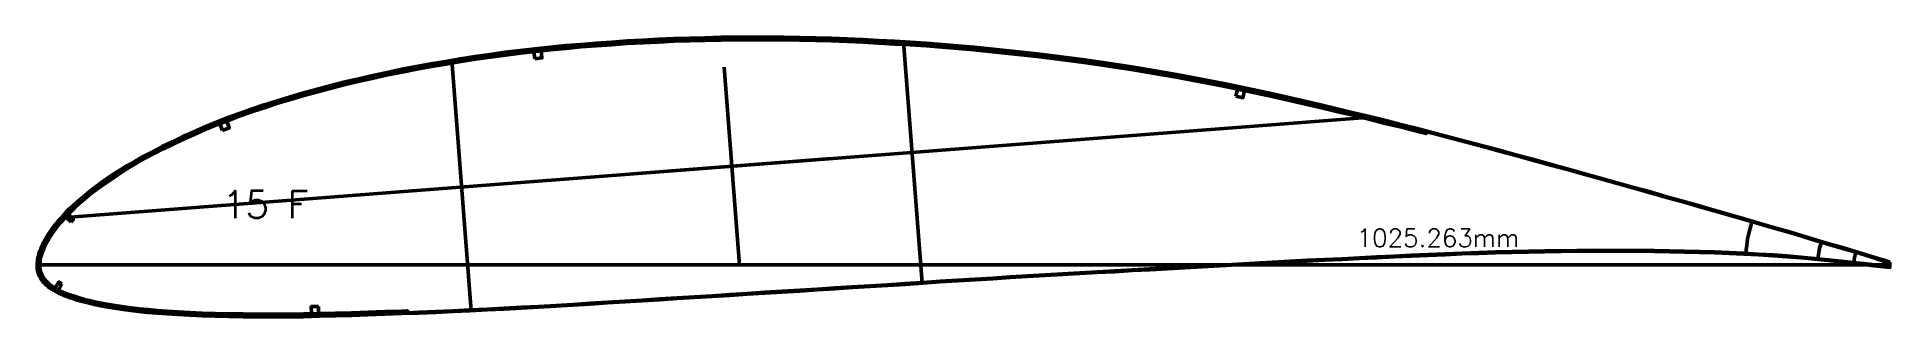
# Model space of a CAD drawing. Header units: metres. Extents: x -405 to 675, y -15418 to 133.
# Drawn here: x -384 to 641, y -2829 to -2674 of the extents above; entities that cross this region are included whole.
import ezdxf
from ezdxf.enums import TextEntityAlignment as Align

# ---------------------------------------------------------------- set-up
doc = ezdxf.new("R2010")
doc.units = ezdxf.units.M
for name, color, linetype, lineweight in [('FoilLayer', 7, 'Continuous', 50), ('RefFoilLayer', 7, 'Continuous', 50), ('StringerLayer', 7, 'Continuous', 50), ('SubLayer', 7, 'Continuous', 50), ('TextLayer', 7, 'Continuous', 50)]:
    doc.layers.add(name, color=color, linetype=linetype, lineweight=lineweight)
doc.styles.add('MSゴシック', font='romans')

msp = doc.modelspace()

# ---------------------------------------------------------------- texts
at = {"layer": 'TextLayer', "style": 'MSゴシック'}
msp.add_text('15 F', height=15, dxfattribs=at).set_placement((-281.9, -2774.1))
msp.add_text('1025.263mm', height=10, dxfattribs=at).set_placement((435.7, -2793.1), align=Align.BOTTOM_RIGHT)

# ---------------------------------------------------------------- linework, layer by layer
at = {"layer": 'FoilLayer'}
msp.add_lwpolyline([(640.7, -2798.9), (637.5, -2797.9), (632.5, -2796.4), (627, -2794.7), (621.1, -2792.9), (614.6, -2791), (607.6, -2788.9), (600.2, -2786.7), (592.5, -2784.4), (584.5, -2782), (576.5, -2779.7), (568.4, -2777.4), (560.1, -2775), (551.8, -2772.5), (543.4, -2770.1), (534.8, -2767.7), (526.1, -2765.2), (517.2, -2762.7), (508.1, -2760.2), (499, -2757.6), (489.8, -2755), (480.6, -2752.4), (471.3, -2749.9), (462.1, -2747.3), (452.9, -2744.8), (443.6, -2742.2), (434.4, -2739.7), (425.3, -2737.2), (416.1, -2734.7), (407, -2732.3), (397.9, -2729.9), (388.9, -2727.5), (384.4, -2726.4), (384.1, -2727.4), (379.5, -2726.2), (370.5, -2723.9), (361.5, -2721.7), (352.5, -2719.4), (343.5, -2717.2), (334.5, -2715.1), (325.5, -2713), (316.6, -2710.9), (307.8, -2708.8), (299, -2706.9), (290.3, -2705), (281.6, -2703.1), (272.9, -2701.4), (264.2, -2699.6), (255.5, -2698), (246.9, -2696.4), (238.3, -2694.9), (229.6, -2693.4), (221, -2692), (212.3, -2690.6), (203.7, -2689.4), (195, -2688.1), (186.3, -2687), (177.6, -2685.8), (168.9, -2684.8), (160.1, -2683.8), (151.4, -2682.8), (142.6, -2682), (133.8, -2681.1), (125, -2680.3), (116.2, -2679.6), (107.5, -2678.9), (98.7, -2678.3), (89.9, -2677.8), (81.2, -2677.3), (72.4, -2676.8), (63.7, -2676.4), (55, -2676.1), (46.2, -2675.9), (37.5, -2675.7), (28.8, -2675.5), (20.1, -2675.5), (11.4, -2675.5), (2.7, -2675.5), (-6, -2675.6), (-14.7, -2675.8), (-23.3, -2676), (-32, -2676.3), (-40.6, -2676.7), (-49.3, -2677.1), (-57.9, -2677.6), (-66.5, -2678.2), (-75, -2678.8), (-83.5, -2679.4), (-91.9, -2680.2), (-100.3, -2681), (-108.6, -2681.9), (-116.9, -2682.9), (-125.2, -2683.9), (-133.5, -2685), (-141.8, -2686.2), (-150, -2687.5), (-158.2, -2688.9), (-166.3, -2690.3), (-174.4, -2691.8), (-182.4, -2693.3), (-190.4, -2694.9), (-198.3, -2696.7), (-206.1, -2698.4), (-213.8, -2700.3), (-221.5, -2702.2), (-229.1, -2704.3), (-236.7, -2706.3), (-244, -2708.5), (-251.3, -2710.6), (-258.3, -2712.9), (-265.3, -2715.2), (-272, -2717.6), (-278.6, -2720.1), (-285.1, -2722.6), (-291.4, -2725.2), (-297.5, -2727.8), (-303.4, -2730.5), (-309.1, -2733.2), (-314.6, -2735.9), (-319.8, -2738.6), (-324.8, -2741.2), (-329.4, -2743.8), (-333.8, -2746.4), (-337.9, -2748.9), (-341.7, -2751.4), (-345.2, -2753.8), (-348.5, -2756.1), (-351.5, -2758.3), (-354.3, -2760.4), (-356.9, -2762.5), (-359.3, -2764.5), (-361.5, -2766.4), (-363.6, -2768.3), (-365.4, -2770.1), (-367.2, -2771.9), (-368.8, -2773.6), (-370.3, -2775.2), (-371.6, -2776.8), (-372.9, -2778.4), (-374.1, -2779.9), (-375.1, -2781.3), (-376.1, -2782.7), (-377, -2784.1), (-377.9, -2785.4), (-378.6, -2786.7), (-379.3, -2788), (-380, -2789.2), (-380.5, -2790.4), (-381, -2791.6), (-381.5, -2792.8), (-381.9, -2793.9), (-382.2, -2794.9), (-382.5, -2796), (-382.7, -2797.1), (-382.8, -2798.1), (-382.9, -2799.1), (-383, -2800.1), (-383, -2801), (-382.9, -2801.9), (-382.7, -2802.8), (-382.5, -2803.7), (-382.2, -2804.7), (-381.8, -2805.6), (-381.3, -2806.5), (-380.8, -2807.4), (-380.1, -2808.2), (-379.4, -2809.1), (-378.6, -2809.9), (-377.7, -2810.7), (-376.7, -2811.5), (-375.6, -2812.2), (-374.5, -2812.9), (-373.2, -2813.6), (-371.9, -2814.3), (-370.5, -2814.9), (-369, -2815.6), (-367.4, -2816.2), (-365.6, -2816.8), (-363.8, -2817.4), (-361.8, -2818), (-359.8, -2818.7), (-357.6, -2819.3), (-355.2, -2819.8), (-352.6, -2820.4), (-349.9, -2821), (-346.9, -2821.6), (-343.7, -2822.1), (-340.2, -2822.7), (-336.5, -2823.3), (-332.4, -2823.8), (-328, -2824.3), (-323.2, -2824.8), (-318.1, -2825.2), (-312.4, -2825.6), (-306.4, -2826), (-300, -2826.4), (-293.2, -2826.7), (-285.9, -2826.9), (-278.3, -2827.1), (-270.4, -2827.2), (-262.3, -2827.3), (-254, -2827.3), (-245.6, -2827.3), (-237, -2827.2), (-228.3, -2827), (-219.4, -2826.8), (-210.4, -2826.5), (-201.2, -2826.2), (-192, -2825.9), (-182.6, -2825.6), (-179.5, -2825.4), (-179.4, -2826.5), (-173.2, -2826.2), (-163.8, -2825.8), (-154.4, -2825.4), (-145, -2825), (-135.5, -2824.5), (-126, -2824), (-116.5, -2823.5), (-107, -2823), (-97.5, -2822.5), (-88, -2821.9), (-78.5, -2821.3), (-68.9, -2820.7), (-59.3, -2820.1), (-49.6, -2819.5), (-40, -2818.9), (-30.3, -2818.3), (-20.6, -2817.7), (-10.9, -2817.1), (-1.2, -2816.4), (8.5, -2815.8), (18.2, -2815.2), (27.9, -2814.6), (37.6, -2814), (47.3, -2813.4), (57, -2812.8), (66.7, -2812.2), (76.4, -2811.6), (86.1, -2811), (95.8, -2810.3), (105.5, -2809.7), (115.2, -2809.1), (124.9, -2808.5), (134.6, -2807.9), (144.3, -2807.3), (154, -2806.7), (163.6, -2806.1), (173.3, -2805.5), (182.9, -2804.9), (192.6, -2804.4), (202.2, -2803.8), (211.9, -2803.3), (221.6, -2802.8), (231.2, -2802.2), (240.9, -2801.7), (250.6, -2801.2), (260.3, -2800.6), (270, -2800.1), (279.7, -2799.6), (289.4, -2799.1), (299, -2798.6), (308.7, -2798), (318.3, -2797.5), (327.9, -2797), (337.5, -2796.6), (347.2, -2796.1), (356.8, -2795.6), (366.3, -2795.2), (375.8, -2794.7), (385.3, -2794.3), (394.7, -2793.9), (404, -2793.6), (413.3, -2793.2), (422.5, -2792.9), (431.6, -2792.7), (440.7, -2792.5), (449.8, -2792.3), (458.7, -2792.2), (467.6, -2792), (476.2, -2791.9), (484.8, -2792), (493.5, -2792), (502, -2792.1), (510.5, -2792.1), (518.8, -2792.3), (527.2, -2792.5), (535.5, -2792.7), (543.7, -2792.9), (551.8, -2793.2), (560, -2793.6), (568.1, -2794.1), (576.1, -2794.5), (583.9, -2795.1), (591.6, -2795.8), (599.2, -2796.5), (606.6, -2797.2), (613.6, -2797.9), (620.2, -2798.7), (626.4, -2799.3), (632.2, -2800), (637.5, -2800.7), (640.8, -2801.1)], close=True, dxfattribs=at)
at = {"layer": 'RefFoilLayer'}
msp.add_lwpolyline([(640.8, -2798.5), (637.6, -2797.5), (632.6, -2795.9), (627.2, -2794.2), (621.2, -2792.4), (614.7, -2790.5), (607.7, -2788.5), (600.3, -2786.3), (592.6, -2784), (584.6, -2781.6), (576.6, -2779.3), (568.5, -2777), (560.3, -2774.6), (552, -2772.1), (543.5, -2769.7), (534.9, -2767.2), (526.2, -2764.8), (517.3, -2762.3), (508.3, -2759.7), (499.1, -2757.2), (489.9, -2754.6), (480.7, -2752), (471.4, -2749.4), (462.2, -2746.9), (453, -2744.3), (443.8, -2741.8), (434.6, -2739.3), (425.4, -2736.8), (416.3, -2734.3), (407.1, -2731.9), (398, -2729.5), (389, -2727.1), (379.9, -2724.8), (370.9, -2722.5), (361.9, -2720.2), (352.9, -2718), (343.9, -2715.8), (334.9, -2713.6), (325.9, -2711.5), (317, -2709.4), (308.1, -2707.4), (299.3, -2705.4), (290.6, -2703.5), (281.9, -2701.7), (273.2, -2699.9), (264.5, -2698.2), (255.8, -2696.5), (247.2, -2694.9), (238.5, -2693.4), (229.9, -2691.9), (221.2, -2690.5), (212.6, -2689.2), (203.9, -2687.9), (195.2, -2686.6), (186.5, -2685.5), (177.8, -2684.3), (169, -2683.3), (160.3, -2682.3), (151.5, -2681.4), (142.8, -2680.5), (134, -2679.6), (125.2, -2678.8), (116.4, -2678.1), (107.6, -2677.4), (98.8, -2676.8), (90, -2676.3), (81.2, -2675.8), (72.5, -2675.3), (63.7, -2674.9), (55, -2674.6), (46.3, -2674.4), (37.5, -2674.2), (28.8, -2674), (20.1, -2674), (11.4, -2674), (2.7, -2674), (-6, -2674.1), (-14.7, -2674.3), (-23.4, -2674.5), (-32.1, -2674.8), (-40.7, -2675.2), (-49.4, -2675.6), (-58, -2676.1), (-66.6, -2676.7), (-75.1, -2677.3), (-83.6, -2678), (-92, -2678.7), (-100.4, -2679.5), (-108.8, -2680.4), (-117.1, -2681.4), (-125.4, -2682.4), (-133.7, -2683.6), (-142, -2684.8), (-150.2, -2686), (-158.4, -2687.4), (-166.6, -2688.8), (-174.7, -2690.3), (-182.7, -2691.8), (-190.7, -2693.5), (-198.6, -2695.2), (-206.4, -2697), (-214.2, -2698.8), (-221.9, -2700.8), (-229.5, -2702.8), (-237.1, -2704.9), (-244.5, -2707), (-251.7, -2709.2), (-258.8, -2711.5), (-265.8, -2713.8), (-272.5, -2716.2), (-279.2, -2718.7), (-285.7, -2721.2), (-292, -2723.8), (-298.1, -2726.5), (-304.1, -2729.2), (-309.8, -2731.9), (-315.3, -2734.6), (-320.5, -2737.3), (-325.5, -2739.9), (-330.2, -2742.6), (-334.6, -2745.1), (-338.7, -2747.7), (-342.5, -2750.1), (-346.1, -2752.5), (-349.4, -2754.8), (-352.4, -2757.1), (-355.3, -2759.3), (-357.9, -2761.4), (-360.3, -2763.4), (-362.5, -2765.3), (-364.6, -2767.3), (-366.5, -2769.1), (-368.3, -2770.9), (-369.9, -2772.6), (-371.4, -2774.3), (-372.8, -2775.9), (-374.1, -2777.4), (-375.3, -2779), (-376.4, -2780.5), (-377.4, -2781.9), (-378.3, -2783.3), (-379.2, -2784.7), (-379.9, -2786), (-380.7, -2787.3), (-381.3, -2788.6), (-381.9, -2789.8), (-382.4, -2791.1), (-382.9, -2792.3), (-383.3, -2793.4), (-383.7, -2794.6), (-383.9, -2795.7), (-384.2, -2796.8), (-384.3, -2797.9), (-384.4, -2799), (-384.5, -2800.1), (-384.5, -2801.1), (-384.4, -2802.1), (-384.2, -2803.2), (-383.9, -2804.2), (-383.6, -2805.3), (-383.1, -2806.3), (-382.6, -2807.3), (-382, -2808.3), (-381.3, -2809.2), (-380.4, -2810.1), (-379.6, -2811), (-378.6, -2811.9), (-377.5, -2812.7), (-376.4, -2813.5), (-375.2, -2814.2), (-373.9, -2815), (-372.5, -2815.7), (-371.1, -2816.3), (-369.5, -2817), (-367.9, -2817.6), (-366.1, -2818.2), (-364.2, -2818.9), (-362.3, -2819.5), (-360.2, -2820.1), (-357.9, -2820.7), (-355.5, -2821.3), (-352.9, -2821.9), (-350.1, -2822.5), (-347.1, -2823), (-343.9, -2823.6), (-340.4, -2824.2), (-336.7, -2824.8), (-332.6, -2825.3), (-328.2, -2825.8), (-323.4, -2826.3), (-318.2, -2826.7), (-312.5, -2827.1), (-306.5, -2827.5), (-300.1, -2827.9), (-293.2, -2828.2), (-286, -2828.4), (-278.3, -2828.6), (-270.4, -2828.7), (-262.3, -2828.8), (-254, -2828.8), (-245.6, -2828.8), (-237, -2828.7), (-228.3, -2828.5), (-219.3, -2828.3), (-210.3, -2828), (-201.2, -2827.7), (-191.9, -2827.4), (-182.6, -2827), (-173.2, -2826.7), (-163.8, -2826.3), (-154.4, -2825.9), (-145, -2825.4), (-135.5, -2825), (-126, -2824.5), (-116.5, -2824), (-107, -2823.4), (-97.5, -2822.9), (-88, -2822.3), (-78.4, -2821.7), (-68.9, -2821.1), (-59.2, -2820.5), (-49.6, -2819.9), (-39.9, -2819.3), (-30.3, -2818.7), (-20.6, -2818.1), (-10.9, -2817.5), (-1.2, -2816.9), (8.5, -2816.3), (18.2, -2815.7), (27.9, -2815.1), (37.6, -2814.5), (47.3, -2813.8), (57, -2813.2), (66.8, -2812.6), (76.5, -2812), (86.2, -2811.4), (95.9, -2810.8), (105.6, -2810.2), (115.3, -2809.5), (125, -2808.9), (134.6, -2808.3), (144.3, -2807.7), (154, -2807.1), (163.6, -2806.5), (173.3, -2805.9), (183, -2805.4), (192.6, -2804.8), (202.2, -2804.3), (211.9, -2803.8), (221.6, -2803.2), (231.3, -2802.7), (241, -2802.2), (250.7, -2801.6), (260.3, -2801.1), (270, -2800.6), (279.7, -2800), (289.4, -2799.5), (299.1, -2799), (308.7, -2798.5), (318.3, -2798), (327.9, -2797.5), (337.6, -2797), (347.2, -2796.5), (356.8, -2796.1), (366.4, -2795.6), (375.9, -2795.2), (385.3, -2794.8), (394.7, -2794.4), (404, -2794), (413.3, -2793.7), (422.5, -2793.4), (431.6, -2793.2), (440.7, -2793), (449.8, -2792.8), (458.8, -2792.6), (467.6, -2792.5), (476.2, -2792.4), (484.8, -2792.4), (493.5, -2792.5), (502, -2792.5), (510.4, -2792.6), (518.8, -2792.8), (527.2, -2793), (535.5, -2793.1), (543.7, -2793.3), (551.8, -2793.7), (560, -2794.1), (568.1, -2794.5), (576.1, -2795), (583.8, -2795.6), (591.6, -2796.2), (599.2, -2796.9), (606.5, -2797.6), (613.5, -2798.4), (620.1, -2799.1), (626.3, -2799.8), (632.1, -2800.5), (637.4, -2801.1), (640.7, -2801.5)], close=True, dxfattribs=at)
at = {"layer": 'StringerLayer'}
for points in [[(-109.1, -2686), (-105.1, -2685.5), (-105.5, -2681.6), (-109.5, -2682), (-109.1, -2686)], [(278.9, -2706.7), (282.8, -2707.5), (283.6, -2703.6), (279.7, -2702.7), (278.9, -2706.7)], [(-281.8, -2725.6), (-278.1, -2724.2), (-279.5, -2720.4), (-283.3, -2721.9), (-281.8, -2725.6)], [(-365.8, -2776.3), (-364.4, -2774.8), (-367.3, -2772.1), (-368.7, -2773.5), (-365.8, -2776.3)], [(-370.7, -2810.5), (-372.4, -2809.5), (-374.4, -2813), (-372.6, -2814), (-370.7, -2810.5)], [(-228.8, -2823), (-232.8, -2823.1), (-232.7, -2827.1), (-228.7, -2827), (-228.8, -2823)]]:
    msp.add_lwpolyline(points, dxfattribs=at)
at = {"layer": 'SubLayer'}
for p, q in [((95, -2676.6), (105.3, -2810.2)), ((-155, -2686.8), (-144.3, -2825.4)), ((-4.2, -2690.6), (4.2, -2800.2)), ((353.8, -2718.2), (-371.2, -2774)), ((-54.9, -2749.7), (54.9, -2741.2)), ((-384.5, -2800), (640.8, -2800))]:
    msp.add_line(p, q, dxfattribs=at)
for radius, start, end in [(80, 162.7166, 175.4833), (40, 161.7346, 175.2118), (20, 159.991, 176.3525)]:
    msp.add_arc((640.8, -2800), radius, start, end, dxfattribs=at)

msp.set_redraw_order([(e.dxf.handle, doc.entitydb.next_handle()) for e in msp.query("TEXT MTEXT ATTDEF DIMENSION ARC_DIMENSION")])  # texts and dimensions are drawn at this point

doc.saveas('drawing.dxf')
